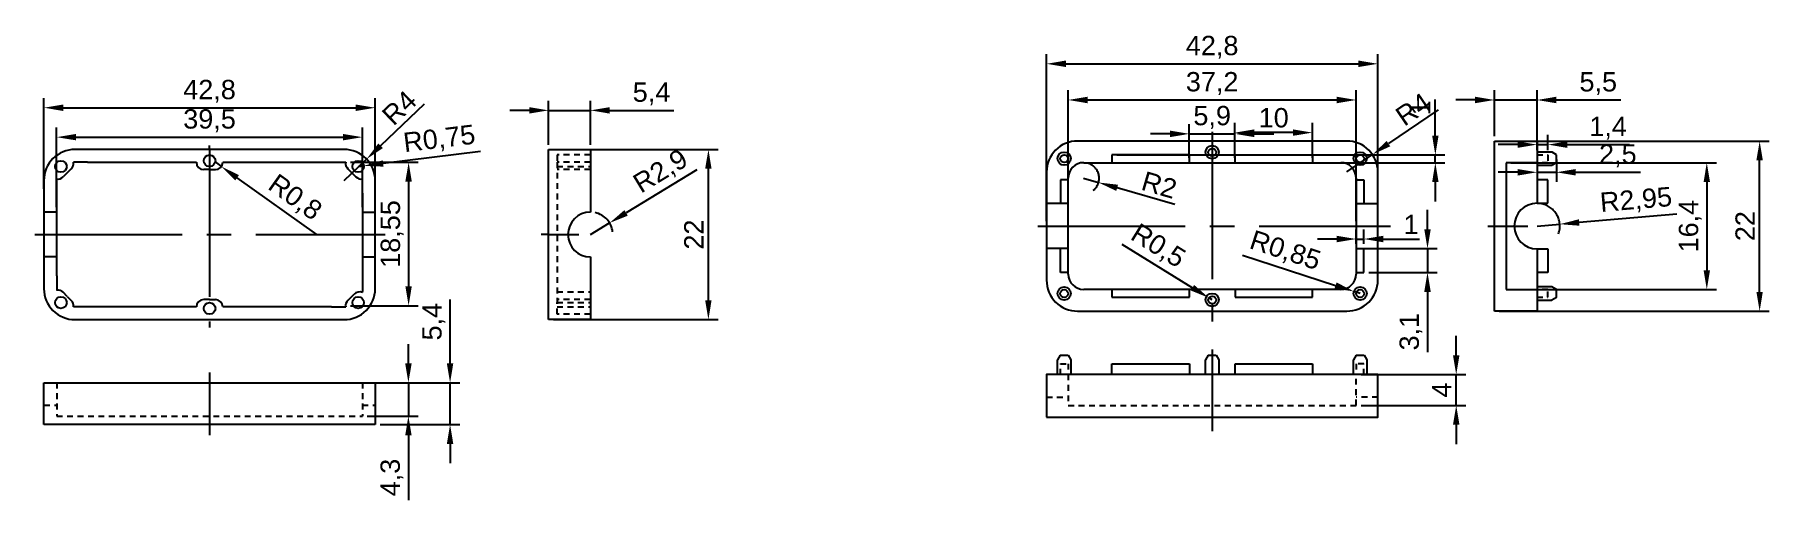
# Model space of a CAD drawing. Header units: millimetres. Extents: x 0 to 2312, y 0 to 1195.
# Drawn here: x 2087.9 to 2312, y 1134.4 to 1194.6 of the extents above; entities that cross this region are included whole.
import ezdxf

# ---------------------------------------------------------------- set-up
doc = ezdxf.new("R2010")
doc.units = ezdxf.units.MM
for name, pattern in [('CENTER2', [28.575, 19.05, -3.175, 3.175, -3.175]), ('CENTERX2', [101.6, 63.5, -12.7, 12.7, -12.7]), ('JIS_02_0.7', [1.35, 0.75, -0.6])]:
    doc.linetypes.add(name, pattern=pattern)
doc.layers.get('0').update_dxf_attribs({"linetype": 'CONTINUOUS'})
doc.layers.get('Defpoints').update_dxf_attribs({"linetype": 'CONTINUOUS'})
doc.styles.get("Standard").update_dxf_attribs({"font": 'ARIAL.TTF'})
doc.dimstyles.new('ISO-25', dxfattribs={"dimtxt": 2.5, "dimasz": 2.5, "dimexe": 1.25, "dimexo": 0.625, "dimtad": 1, "dimzin": 0, "dimdsep": 46, "dimtxsty": 'Standard', "dimcen": 2.5, "dimadec": 0, "dimazin": 0, "dimtfac": 1, "dimtdec": 4, "dimtofl": 0, "dimtmove": 0, "dimatfit": 3, "dimfxl": 0, "dimtolj": 1, "dimtzin": 0, "dimarcsym": 0})

msp = doc.modelspace()

# ---------------------------------------------------------------- texts
at = {"color": 0, "linetype": 'CENTERX2', "lineweight": -3, "insert": (2121.46, 1173.454), "char_height": 2.5, "attachment_point": 5, "rotation": 324.55643}
msp.add_mtext('{\\fArial|b0|i0|c134|p34;\\C0;R0,8}', dxfattribs=at)

# ---------------------------------------------------------------- blocks, each defined once
blk = doc.blocks.new('*D7')
at = {"color": 0, "linetype": 'CENTERX2', "lineweight": -2}
for p, q in [((2089.09, 1174.67), (2089.09, 1186.42)), ((2131.89, 1174.67), (2131.89, 1186.42)), ((2091.59, 1185.17), (2129.39, 1185.17))]:
    blk.add_line(p, q, dxfattribs=at)
at = {"color": 0, "linetype": 'CENTERX2', "lineweight": -3}
for points in [[(2091.59, 1185.58), (2091.59, 1184.75), (2089.09, 1185.17)], [(2129.39, 1185.58), (2129.39, 1184.75), (2131.89, 1185.17)]]:
    blk.add_solid(points, dxfattribs=at)
at = {"layer": 'Defpoints', "color": 0, "linetype": 'CENTERX2', "lineweight": -3}
for p in [(2131.89, 1185.17), (2089.09, 1174.04), (2131.89, 1174.04)]:
    blk.add_point(p, dxfattribs=at)
at = {"color": 0, "linetype": 'CENTERX2', "lineweight": -3, "insert": (2110.49, 1187.29), "char_height": 2.5, "attachment_point": 5}
blk.add_mtext('42,8', dxfattribs=at)
blk = doc.blocks.new('*D8')
at = {"color": 0, "linetype": 'CENTERX2', "lineweight": -2}
for p, q in [((2090.74, 1172.29), (2090.74, 1182.61)), ((2093.24, 1181.36), (2127.74, 1181.36)), ((2130.24, 1172.29), (2130.24, 1182.61))]:
    blk.add_line(p, q, dxfattribs=at)
at = {"color": 0, "linetype": 'CENTERX2', "lineweight": -3}
for points in [[(2093.24, 1181.78), (2093.24, 1180.95), (2090.74, 1181.36)], [(2127.74, 1181.78), (2127.74, 1180.95), (2130.24, 1181.36)]]:
    blk.add_solid(points, dxfattribs=at)
at = {"layer": 'Defpoints', "color": 0, "linetype": 'CENTERX2', "lineweight": -3}
for p in [(2130.24, 1181.36), (2090.74, 1171.67), (2130.24, 1171.67)]:
    blk.add_point(p, dxfattribs=at)
at = {"color": 0, "linetype": 'CENTERX2', "lineweight": -3, "insert": (2110.49, 1183.49), "char_height": 2.5, "attachment_point": 5}
blk.add_mtext('39,5', dxfattribs=at)
blk = doc.blocks.new('*D9')
at = {"color": 0, "linetype": 'CENTERX2', "lineweight": -2}
for p, q in [((2154.29, 1180.39), (2154.29, 1186.08)), ((2159.69, 1180.39), (2159.69, 1186.08)), ((2151.79, 1184.83), (2149.29, 1184.83)), ((2154.29, 1184.83), (2159.69, 1184.83)), ((2162.19, 1184.83), (2170.48, 1184.83))]:
    blk.add_line(p, q, dxfattribs=at)
at = {"color": 0, "linetype": 'CENTERX2', "lineweight": -3}
for points in [[(2151.79, 1185.24), (2151.79, 1184.41), (2154.29, 1184.83)], [(2162.19, 1185.24), (2162.19, 1184.41), (2159.69, 1184.83)]]:
    blk.add_solid(points, dxfattribs=at)
at = {"layer": 'Defpoints', "color": 0, "linetype": 'CENTERX2', "lineweight": -3}
for p in [(2159.69, 1184.83), (2154.29, 1179.77), (2159.69, 1179.77)]:
    blk.add_point(p, dxfattribs=at)
at = {"color": 0, "linetype": 'CENTERX2', "lineweight": -3, "insert": (2167.59, 1186.95), "char_height": 2.5, "attachment_point": 5}
blk.add_mtext('5,4', dxfattribs=at)
blk = doc.blocks.new('*D11')
at = {"color": 0, "linetype": 'CENTERX2', "lineweight": -2}
for p, q in [((2154.92, 1179.77), (2176.19, 1179.77)), ((2174.94, 1160.27), (2174.94, 1177.27)), ((2154.92, 1157.77), (2176.19, 1157.77))]:
    blk.add_line(p, q, dxfattribs=at)
at = {"color": 0, "linetype": 'CENTERX2', "lineweight": -3}
for points in [[(2174.52, 1177.27), (2175.35, 1177.27), (2174.94, 1179.77)], [(2174.52, 1160.27), (2175.35, 1160.27), (2174.94, 1157.77)]]:
    blk.add_solid(points, dxfattribs=at)
at = {"layer": 'Defpoints', "color": 0, "linetype": 'CENTERX2', "lineweight": -3}
for p in [(2154.29, 1179.77), (2174.94, 1179.77), (2154.29, 1157.77)]:
    blk.add_point(p, dxfattribs=at)
at = {"color": 0, "linetype": 'CENTERX2', "lineweight": -3, "insert": (2173.06, 1168.77), "char_height": 2.5, "attachment_point": 5, "rotation": 90}
blk.add_mtext('22', dxfattribs=at)
blk = doc.blocks.new('*D12')
at = {"color": 0, "linetype": 'CENTERX2', "lineweight": -2}
for p, q in [((2128.71, 1178.12), (2137.46, 1178.12)), ((2136.21, 1175.62), (2136.21, 1162.07)), ((2128.69, 1159.57), (2137.46, 1159.57))]:
    blk.add_line(p, q, dxfattribs=at)
at = {"color": 0, "linetype": 'CENTERX2', "lineweight": -3}
for points in [[(2135.79, 1175.62), (2136.62, 1175.62), (2136.21, 1178.12)], [(2135.79, 1162.07), (2136.62, 1162.07), (2136.21, 1159.57)]]:
    blk.add_solid(points, dxfattribs=at)
at = {"layer": 'Defpoints', "color": 0, "linetype": 'CENTERX2', "lineweight": -3}
for p in [(2128.09, 1178.12), (2128.07, 1159.57), (2136.21, 1159.57)]:
    blk.add_point(p, dxfattribs=at)
at = {"color": 0, "linetype": 'CENTERX2', "lineweight": -3, "insert": (2134.08, 1168.84), "char_height": 2.5, "attachment_point": 5, "rotation": 90}
blk.add_mtext('18,55', dxfattribs=at)
blk = doc.blocks.new('*D13')
at = {"color": 0, "linetype": 'CENTERX2', "lineweight": -2}
for p, q in [((2136.18, 1152.1), (2136.18, 1154.6)), ((2130.87, 1149.6), (2137.43, 1149.6)), ((2136.18, 1149.6), (2136.18, 1145.3)), ((2130.87, 1145.3), (2137.43, 1145.3)), ((2136.18, 1142.8), (2136.18, 1134.4))]:
    blk.add_line(p, q, dxfattribs=at)
at = {"color": 0, "linetype": 'CENTERX2', "lineweight": -3}
for points in [[(2135.77, 1152.1), (2136.6, 1152.1), (2136.18, 1149.6)], [(2135.77, 1142.8), (2136.6, 1142.8), (2136.18, 1145.3)]]:
    blk.add_solid(points, dxfattribs=at)
at = {"layer": 'Defpoints', "color": 0, "linetype": 'CENTERX2', "lineweight": -3}
for p in [(2130.24, 1149.6), (2130.24, 1145.3), (2136.18, 1145.3)]:
    blk.add_point(p, dxfattribs=at)
at = {"color": 0, "linetype": 'CENTERX2', "lineweight": -3, "insert": (2134.06, 1137.35), "char_height": 2.5, "attachment_point": 5, "rotation": 90}
blk.add_mtext('4,3', dxfattribs=at)
blk = doc.blocks.new('*D14')
at = {"color": 0, "linetype": 'CENTERX2', "lineweight": -2}
for p, q in [((2141.57, 1152.1), (2141.57, 1160.39)), ((2132.52, 1149.6), (2142.82, 1149.6)), ((2141.57, 1144.2), (2141.57, 1149.6)), ((2132.52, 1144.2), (2142.82, 1144.2)), ((2141.57, 1141.7), (2141.57, 1139.2))]:
    blk.add_line(p, q, dxfattribs=at)
at = {"color": 0, "linetype": 'CENTERX2', "lineweight": -3}
for points in [[(2141.15, 1152.1), (2141.98, 1152.1), (2141.57, 1149.6)], [(2141.15, 1141.7), (2141.98, 1141.7), (2141.57, 1144.2)]]:
    blk.add_solid(points, dxfattribs=at)
at = {"layer": 'Defpoints', "color": 0, "linetype": 'CENTERX2', "lineweight": -3}
for p in [(2131.89, 1149.6), (2141.57, 1149.6), (2131.89, 1144.2)]:
    blk.add_point(p, dxfattribs=at)
at = {"color": 0, "linetype": 'CENTERX2', "lineweight": -3, "insert": (2139.45, 1157.5), "char_height": 2.5, "attachment_point": 5, "rotation": 90}
blk.add_mtext('5,4', dxfattribs=at)
blk = doc.blocks.new('*D17')
at = {"color": 0, "linetype": 'CENTERX2', "lineweight": -2}
for p, q in [((2218.62, 1170.49), (2218.62, 1192.1)), ((2221.12, 1190.85), (2258.92, 1190.85)), ((2261.42, 1170.49), (2261.42, 1192.1))]:
    blk.add_line(p, q, dxfattribs=at)
at = {"color": 0, "linetype": 'CENTERX2', "lineweight": -3}
for points in [[(2221.12, 1191.27), (2221.12, 1190.43), (2218.62, 1190.85)], [(2258.92, 1191.27), (2258.92, 1190.43), (2261.42, 1190.85)]]:
    blk.add_solid(points, dxfattribs=at)
at = {"layer": 'Defpoints', "color": 0, "linetype": 'CENTERX2', "lineweight": -3}
for p in [(2261.42, 1190.85), (2218.62, 1169.86), (2261.42, 1169.86)]:
    blk.add_point(p, dxfattribs=at)
at = {"color": 0, "linetype": 'CENTERX2', "lineweight": -3, "insert": (2240.02, 1192.98), "char_height": 2.5, "attachment_point": 5}
blk.add_mtext('42,8', dxfattribs=at)
blk = doc.blocks.new('*D18')
at = {"color": 0, "linetype": 'CENTERX2', "lineweight": -2}
for p, q in [((2221.42, 1170.49), (2221.42, 1187.42)), ((2223.92, 1186.17), (2256.12, 1186.17)), ((2258.62, 1170.49), (2258.62, 1187.42))]:
    blk.add_line(p, q, dxfattribs=at)
at = {"color": 0, "linetype": 'CENTERX2', "lineweight": -3}
for points in [[(2223.92, 1186.59), (2223.92, 1185.75), (2221.42, 1186.17)], [(2256.12, 1186.59), (2256.12, 1185.75), (2258.62, 1186.17)]]:
    blk.add_solid(points, dxfattribs=at)
at = {"layer": 'Defpoints', "color": 0, "linetype": 'CENTERX2', "lineweight": -3}
for p in [(2258.62, 1186.17), (2221.42, 1169.86), (2258.62, 1169.86)]:
    blk.add_point(p, dxfattribs=at)
at = {"color": 0, "linetype": 'CENTERX2', "lineweight": -3, "insert": (2240.02, 1188.3), "char_height": 2.5, "attachment_point": 5}
blk.add_mtext('37,2', dxfattribs=at)
blk = doc.blocks.new('*D19')
at = {"color": 0, "linetype": 'CENTERX2', "lineweight": -2}
for p, q in [((2268.85, 1181.56), (2268.85, 1186.23)), ((2227.7, 1179.06), (2270.1, 1179.06)), ((2268.85, 1178.06), (2268.85, 1179.06)), ((2227.7, 1178.06), (2270.1, 1178.06)), ((2268.85, 1175.56), (2268.85, 1173.06))]:
    blk.add_line(p, q, dxfattribs=at)
at = {"color": 0, "linetype": 'CENTERX2', "lineweight": -3}
for points in [[(2268.44, 1181.56), (2269.27, 1181.56), (2268.85, 1179.06)], [(2268.44, 1175.56), (2269.27, 1175.56), (2268.85, 1178.06)]]:
    blk.add_solid(points, dxfattribs=at)
at = {"layer": 'Defpoints', "color": 0, "linetype": 'CENTERX2', "lineweight": -3}
for p in [(2227.07, 1179.06), (2268.85, 1179.06), (2227.07, 1178.06)]:
    blk.add_point(p, dxfattribs=at)
at = {"color": 0, "linetype": 'CENTERX2', "lineweight": -3, "insert": (2266.97, 1185.15), "char_height": 2.5, "attachment_point": 5, "rotation": 90}
blk.add_mtext('1', dxfattribs=at)
blk = doc.blocks.new('*D20')
at = {"color": 0, "linetype": 'CENTERX2', "lineweight": -2}
for p, q in [((2242.97, 1178.69), (2242.97, 1183.2)), ((2250.47, 1181.95), (2245.47, 1181.95)), ((2252.97, 1178.69), (2252.97, 1183.2))]:
    blk.add_line(p, q, dxfattribs=at)
at = {"color": 0, "linetype": 'CENTERX2', "lineweight": -3}
for points in [[(2245.47, 1182.37), (2245.47, 1181.54), (2242.97, 1181.95)], [(2250.47, 1182.37), (2250.47, 1181.54), (2252.97, 1181.95)]]:
    blk.add_solid(points, dxfattribs=at)
at = {"layer": 'Defpoints', "color": 0, "linetype": 'CENTERX2', "lineweight": -3}
for p in [(2242.97, 1181.95), (2242.97, 1178.06), (2252.97, 1178.06)]:
    blk.add_point(p, dxfattribs=at)
at = {"color": 0, "linetype": 'CENTERX2', "lineweight": -3, "insert": (2247.97, 1183.86), "char_height": 2.5, "attachment_point": 5}
blk.add_mtext('10', dxfattribs=at)
blk = doc.blocks.new('*D21')
at = {"color": 0, "linetype": 'CENTERX2', "lineweight": -2}
for p, q in [((2234.57, 1181.79), (2232.07, 1181.79)), ((2237.07, 1178.69), (2237.07, 1183.04)), ((2237.07, 1181.79), (2242.97, 1181.79)), ((2242.97, 1178.69), (2242.97, 1183.04)), ((2245.47, 1181.79), (2247.97, 1181.79))]:
    blk.add_line(p, q, dxfattribs=at)
at = {"color": 0, "linetype": 'CENTERX2', "lineweight": -3}
for points in [[(2234.57, 1182.21), (2234.57, 1181.37), (2237.07, 1181.79)], [(2245.47, 1182.21), (2245.47, 1181.37), (2242.97, 1181.79)]]:
    blk.add_solid(points, dxfattribs=at)
at = {"layer": 'Defpoints', "color": 0, "linetype": 'CENTERX2', "lineweight": -3}
for p in [(2242.97, 1181.79), (2237.07, 1178.06), (2242.97, 1178.06)]:
    blk.add_point(p, dxfattribs=at)
at = {"color": 0, "linetype": 'CENTERX2', "lineweight": -3, "insert": (2240.02, 1183.92), "char_height": 2.5, "attachment_point": 5}
blk.add_mtext('5,9', dxfattribs=at)
blk = doc.blocks.new('*D22')
at = {"color": 0, "linetype": 'CENTERX2', "lineweight": -2}
for p, q in [((2256.12, 1168.19), (2253.62, 1168.19)), ((2258.62, 1167.59), (2258.62, 1169.44)), ((2258.62, 1168.19), (2259.62, 1168.19)), ((2259.62, 1167.59), (2259.62, 1169.44)), ((2262.12, 1168.19), (2266.79, 1168.19))]:
    blk.add_line(p, q, dxfattribs=at)
at = {"color": 0, "linetype": 'CENTERX2', "lineweight": -3}
for points in [[(2256.12, 1168.61), (2256.12, 1167.77), (2258.62, 1168.19)], [(2262.12, 1168.61), (2262.12, 1167.77), (2259.62, 1168.19)]]:
    blk.add_solid(points, dxfattribs=at)
at = {"layer": 'Defpoints', "color": 0, "linetype": 'CENTERX2', "lineweight": -3}
for p in [(2259.62, 1168.19), (2258.62, 1166.96), (2259.62, 1166.96)]:
    blk.add_point(p, dxfattribs=at)
at = {"color": 0, "linetype": 'CENTERX2', "lineweight": -3, "insert": (2265.71, 1170.07), "char_height": 2.5, "attachment_point": 5}
blk.add_mtext('1', dxfattribs=at)
blk = doc.blocks.new('*D23')
at = {"color": 0, "linetype": 'CENTERX2', "lineweight": -2}
for p, q in [((2267.84, 1169.46), (2267.84, 1171.96)), ((2260.25, 1166.96), (2269.09, 1166.96)), ((2267.84, 1166.96), (2267.84, 1163.86)), ((2260.25, 1163.86), (2269.09, 1163.86)), ((2267.84, 1161.36), (2267.84, 1153.55))]:
    blk.add_line(p, q, dxfattribs=at)
at = {"color": 0, "linetype": 'CENTERX2', "lineweight": -3}
for points in [[(2267.42, 1169.46), (2268.26, 1169.46), (2267.84, 1166.96)], [(2267.42, 1161.36), (2268.26, 1161.36), (2267.84, 1163.86)]]:
    blk.add_solid(points, dxfattribs=at)
at = {"layer": 'Defpoints', "color": 0, "linetype": 'CENTERX2', "lineweight": -3}
for p in [(2259.62, 1166.96), (2259.62, 1163.86), (2267.84, 1163.86)]:
    blk.add_point(p, dxfattribs=at)
at = {"color": 0, "linetype": 'CENTERX2', "lineweight": -3, "insert": (2265.71, 1156.21), "char_height": 2.5, "attachment_point": 5, "rotation": 90}
blk.add_mtext('3,1', dxfattribs=at)
blk = doc.blocks.new('*D29')
at = {"color": 0, "linetype": 'CENTERX2', "lineweight": -2}
for p, q in [((2273.99, 1186.17), (2271.49, 1186.17)), ((2276.49, 1181.49), (2276.49, 1187.42)), ((2276.49, 1186.17), (2281.99, 1186.17)), ((2281.99, 1181.49), (2281.99, 1187.42)), ((2284.49, 1186.17), (2292.81, 1186.17))]:
    blk.add_line(p, q, dxfattribs=at)
at = {"color": 0, "linetype": 'CENTERX2', "lineweight": -3}
for points in [[(2273.99, 1186.59), (2273.99, 1185.75), (2276.49, 1186.17)], [(2284.49, 1186.59), (2284.49, 1185.75), (2281.99, 1186.17)]]:
    blk.add_solid(points, dxfattribs=at)
at = {"layer": 'Defpoints', "color": 0, "linetype": 'CENTERX2', "lineweight": -3}
for p in [(2281.99, 1186.17), (2276.49, 1180.86), (2281.99, 1180.86)]:
    blk.add_point(p, dxfattribs=at)
at = {"color": 0, "linetype": 'CENTERX2', "lineweight": -3, "insert": (2289.9, 1188.29), "char_height": 2.5, "attachment_point": 5}
blk.add_mtext('5,5', dxfattribs=at)
blk = doc.blocks.new('*D30')
at = {"color": 0, "linetype": 'CENTERX2', "lineweight": -2}
for p, q in [((2281.99, 1179.69), (2281.99, 1181.65)), ((2283.39, 1179.69), (2283.39, 1181.65)), ((2279.49, 1180.4), (2276.99, 1180.4)), ((2281.99, 1180.4), (2283.39, 1180.4)), ((2285.89, 1180.4), (2293.95, 1180.4))]:
    blk.add_line(p, q, dxfattribs=at)
at = {"color": 0, "linetype": 'CENTERX2', "lineweight": -3}
for points in [[(2279.49, 1180.81), (2279.49, 1179.98), (2281.99, 1180.4)], [(2285.89, 1180.81), (2285.89, 1179.98), (2283.39, 1180.4)]]:
    blk.add_solid(points, dxfattribs=at)
at = {"layer": 'Defpoints', "color": 0, "linetype": 'CENTERX2', "lineweight": -3}
for p in [(2281.99, 1179.06), (2283.39, 1180.4), (2283.39, 1179.06)]:
    blk.add_point(p, dxfattribs=at)
at = {"color": 0, "linetype": 'CENTERX2', "lineweight": -3, "insert": (2291.17, 1182.53), "char_height": 2.5, "attachment_point": 5}
blk.add_mtext('1,4', dxfattribs=at)
blk = doc.blocks.new('*D31')
at = {"color": 0, "linetype": 'CENTERX2', "lineweight": -2}
for p, q in [((2281.99, 1178.81), (2281.99, 1175.57)), ((2279.49, 1176.82), (2276.99, 1176.82)), ((2281.99, 1176.82), (2284.49, 1176.82)), ((2284.49, 1178.46), (2284.49, 1175.57)), ((2286.99, 1176.82), (2295.36, 1176.82))]:
    blk.add_line(p, q, dxfattribs=at)
at = {"color": 0, "linetype": 'CENTERX2', "lineweight": -3}
for points in [[(2279.49, 1177.24), (2279.49, 1176.4), (2281.99, 1176.82)], [(2286.99, 1177.24), (2286.99, 1176.4), (2284.49, 1176.82)]]:
    blk.add_solid(points, dxfattribs=at)
at = {"layer": 'Defpoints', "color": 0, "linetype": 'CENTERX2', "lineweight": -3}
for p in [(2281.99, 1179.44), (2284.49, 1179.09), (2284.49, 1176.82)]:
    blk.add_point(p, dxfattribs=at)
at = {"color": 0, "linetype": 'CENTERX2', "lineweight": -3, "insert": (2292.43, 1178.95), "char_height": 2.5, "attachment_point": 5}
blk.add_mtext('2,5', dxfattribs=at)
blk = doc.blocks.new('*D32')
at = {"color": 0, "linetype": 'CENTERX2', "lineweight": -2}
for p, q in [((2278.62, 1178.06), (2305.17, 1178.06)), ((2303.92, 1175.56), (2303.92, 1164.16)), ((2278.62, 1161.66), (2305.17, 1161.66))]:
    blk.add_line(p, q, dxfattribs=at)
at = {"color": 0, "linetype": 'CENTERX2', "lineweight": -3}
for points in [[(2303.51, 1175.56), (2304.34, 1175.56), (2303.92, 1178.06)], [(2303.51, 1164.16), (2304.34, 1164.16), (2303.92, 1161.66)]]:
    blk.add_solid(points, dxfattribs=at)
at = {"layer": 'Defpoints', "color": 0, "linetype": 'CENTERX2', "lineweight": -3}
for p in [(2277.99, 1178.06), (2277.99, 1161.66), (2303.92, 1161.66)]:
    blk.add_point(p, dxfattribs=at)
at = {"color": 0, "linetype": 'CENTERX2', "lineweight": -3, "insert": (2301.79, 1169.86), "char_height": 2.5, "attachment_point": 5, "rotation": 90}
blk.add_mtext('16,4', dxfattribs=at)
blk = doc.blocks.new('*D33')
at = {"color": 0, "linetype": 'CENTERX2', "lineweight": -2}
for p, q in [((2277.12, 1180.86), (2312, 1180.86)), ((2310.75, 1161.36), (2310.75, 1178.36)), ((2277.12, 1158.86), (2312, 1158.86))]:
    blk.add_line(p, q, dxfattribs=at)
at = {"color": 0, "linetype": 'CENTERX2', "lineweight": -3}
for points in [[(2310.33, 1178.36), (2311.16, 1178.36), (2310.75, 1180.86)], [(2310.33, 1161.36), (2311.16, 1161.36), (2310.75, 1158.86)]]:
    blk.add_solid(points, dxfattribs=at)
at = {"layer": 'Defpoints', "color": 0, "linetype": 'CENTERX2', "lineweight": -3}
for p in [(2276.49, 1180.86), (2310.75, 1180.86), (2276.49, 1158.86)]:
    blk.add_point(p, dxfattribs=at)
at = {"color": 0, "linetype": 'CENTERX2', "lineweight": -3, "insert": (2308.87, 1169.86), "char_height": 2.5, "attachment_point": 5, "rotation": 90}
blk.add_mtext('22', dxfattribs=at)
blk = doc.blocks.new('*D34')
at = {"color": 0, "linetype": 'CENTERX2', "lineweight": -2}
for p, q in [((2271.55, 1153.17), (2271.55, 1155.67)), ((2259.25, 1150.67), (2272.8, 1150.67)), ((2271.55, 1146.67), (2271.55, 1150.67)), ((2259.25, 1146.67), (2272.8, 1146.67)), ((2271.55, 1144.17), (2271.55, 1141.67))]:
    blk.add_line(p, q, dxfattribs=at)
at = {"color": 0, "linetype": 'CENTERX2', "lineweight": -3}
for points in [[(2271.13, 1153.17), (2271.97, 1153.17), (2271.55, 1150.67)], [(2271.13, 1144.17), (2271.97, 1144.17), (2271.55, 1146.67)]]:
    blk.add_solid(points, dxfattribs=at)
at = {"layer": 'Defpoints', "color": 0, "linetype": 'CENTERX2', "lineweight": -3}
for p in [(2258.62, 1150.67), (2271.55, 1150.67), (2258.62, 1146.67)]:
    blk.add_point(p, dxfattribs=at)
at = {"color": 0, "linetype": 'CENTERX2', "lineweight": -3, "insert": (2269.67, 1148.67), "char_height": 2.5, "attachment_point": 5, "rotation": 90}
blk.add_mtext('4', dxfattribs=at)
blk = doc.blocks.new('*D3')
at = {"color": 0, "linetype": 'CENTERX2', "lineweight": -2}
for p, q in [((2138.21, 1185.62), (2132.59, 1180.25)), ((2127.89, 1175.77), (2130.78, 1178.53))]:
    blk.add_line(p, q, dxfattribs=at)
at = {"color": 0, "linetype": 'CENTERX2', "lineweight": -3}
blk.add_solid([(2132.3, 1180.56), (2132.88, 1179.95), (2130.78, 1178.53)], dxfattribs=at)
at = {"layer": 'Defpoints', "color": 0, "linetype": 'CENTERX2', "lineweight": -3}
for p in [(2130.78, 1178.53), (2127.89, 1175.77)]:
    blk.add_point(p, dxfattribs=at)
at = {"color": 0, "linetype": 'CENTERX2', "lineweight": -3, "insert": (2135.01, 1185.16), "char_height": 2.5, "attachment_point": 5, "rotation": 43.6818}
blk.add_mtext('R4', dxfattribs=at)
blk = doc.blocks.new('*D4')
at = {"color": 0, "linetype": 'CENTERX2', "lineweight": -2}
for p, q in [((2145.48, 1179.49), (2132.92, 1177.96)), ((2129.7, 1177.57), (2130.44, 1177.66))]:
    blk.add_line(p, q, dxfattribs=at)
at = {"color": 0, "linetype": 'CENTERX2', "lineweight": -3}
blk.add_solid([(2132.87, 1178.37), (2132.97, 1177.55), (2130.44, 1177.66)], dxfattribs=at)
at = {"layer": 'Defpoints', "color": 0, "linetype": 'CENTERX2', "lineweight": -3}
for p in [(2129.7, 1177.57), (2130.44, 1177.66)]:
    blk.add_point(p, dxfattribs=at)
at = {"color": 0, "linetype": 'CENTERX2', "lineweight": -3, "insert": (2140.19, 1180.99), "char_height": 2.5, "attachment_point": 5, "rotation": 6.9354}
blk.add_mtext('R0,75', dxfattribs=at)
blk = doc.blocks.new('*D5')
at = {"color": 0, "linetype": 'CENTERX2', "lineweight": -2}
for p, q in [((2173.45, 1177.13), (2164.31, 1171.57)), ((2159.69, 1168.77), (2162.17, 1170.27))]:
    blk.add_line(p, q, dxfattribs=at)
blk.add_arc((2159.69, 1168.77), 2.9, 6.6004, 77.6518, dxfattribs=at)
at = {"color": 0, "linetype": 'CENTERX2', "lineweight": -3}
blk.add_solid([(2164.09, 1171.93), (2164.52, 1171.21), (2162.17, 1170.27)], dxfattribs=at)
at = {"layer": 'Defpoints', "color": 0, "linetype": 'CENTERX2', "lineweight": -3}
for p in [(2162.17, 1170.27), (2159.69, 1168.77)]:
    blk.add_point(p, dxfattribs=at)
at = {"color": 0, "linetype": 'CENTERX2', "lineweight": -3, "insert": (2168.84, 1176.82), "char_height": 2.5, "attachment_point": 5, "rotation": 31.2969}
blk.add_mtext('R2,9', dxfattribs=at)
blk = doc.blocks.new('*D24')
at = {"color": 0, "linetype": 'CENTERX2', "lineweight": -2}
for p, q in [((2281.99, 1169.86), (2284.93, 1170.11)), ((2300.03, 1171.4), (2287.42, 1170.33))]:
    blk.add_line(p, q, dxfattribs=at)
blk.add_arc((2281.99, 1169.86), 2.95, 340.5887, 77.8611, dxfattribs=at)
at = {"color": 0, "linetype": 'CENTERX2', "lineweight": -3}
blk.add_solid([(2287.39, 1170.74), (2287.46, 1169.91), (2284.93, 1170.11)], dxfattribs=at)
at = {"layer": 'Defpoints', "color": 0, "linetype": 'CENTERX2', "lineweight": -3}
for p in [(2281.99, 1169.86), (2284.93, 1170.11)]:
    blk.add_point(p, dxfattribs=at)
at = {"color": 0, "linetype": 'CENTERX2', "lineweight": -3, "insert": (2294.79, 1173.09), "char_height": 2.5, "attachment_point": 5, "rotation": 4.8666}
blk.add_mtext('R2,95', dxfattribs=at)
blk = doc.blocks.new('*D25')
at = {"color": 0, "linetype": 'CENTERX2', "lineweight": -2}
for p, q in [((2269.21, 1184.91), (2262.79, 1180.53)), ((2257.42, 1176.86), (2260.73, 1179.12))]:
    blk.add_line(p, q, dxfattribs=at)
at = {"color": 0, "linetype": 'CENTERX2', "lineweight": -3}
blk.add_solid([(2262.56, 1180.87), (2263.03, 1180.18), (2260.73, 1179.12)], dxfattribs=at)
at = {"layer": 'Defpoints', "color": 0, "linetype": 'CENTERX2', "lineweight": -3}
for p in [(2260.73, 1179.12), (2257.42, 1176.86)]:
    blk.add_point(p, dxfattribs=at)
at = {"color": 0, "linetype": 'CENTERX2', "lineweight": -3, "insert": (2265.98, 1184.97), "char_height": 2.5, "attachment_point": 5, "rotation": 34.3142}
blk.add_mtext('R4', dxfattribs=at)
blk = doc.blocks.new('*D26')
at = {"color": 0, "linetype": 'CENTERX2', "lineweight": -2}
for p, q in [((2243.93, 1166.11), (2255.96, 1162.18)), ((2259.15, 1161.14), (2258.34, 1161.41))]:
    blk.add_line(p, q, dxfattribs=at)
at = {"color": 0, "linetype": 'CENTERX2', "lineweight": -3}
blk.add_solid([(2256.09, 1162.58), (2255.83, 1161.79), (2258.34, 1161.41)], dxfattribs=at)
at = {"layer": 'Defpoints', "color": 0, "linetype": 'CENTERX2', "lineweight": -3}
for p in [(2258.34, 1161.41), (2259.15, 1161.14)]:
    blk.add_point(p, dxfattribs=at)
at = {"color": 0, "linetype": 'CENTERX2', "lineweight": -3, "insert": (2249.42, 1166.56), "char_height": 2.5, "attachment_point": 5, "rotation": 341.906}
blk.add_mtext('R0,85', dxfattribs=at)
blk = doc.blocks.new('*D28')
at = {"color": 0, "linetype": 'CENTERX2', "lineweight": -2}
for p, q in [((2228.36, 1167.53), (2237.47, 1161.89)), ((2240.02, 1160.31), (2239.6, 1160.58))]:
    blk.add_line(p, q, dxfattribs=at)
at = {"color": 0, "linetype": 'CENTERX2', "lineweight": -3}
blk.add_solid([(2237.69, 1162.25), (2237.25, 1161.54), (2239.6, 1160.58)], dxfattribs=at)
at = {"layer": 'Defpoints', "color": 0, "linetype": 'CENTERX2', "lineweight": -3}
for p in [(2239.6, 1160.58), (2240.02, 1160.31)]:
    blk.add_point(p, dxfattribs=at)
at = {"color": 0, "linetype": 'CENTERX2', "lineweight": -3, "insert": (2232.97, 1167.18), "char_height": 2.5, "attachment_point": 5, "rotation": 328.2528}
blk.add_mtext('R0,5', dxfattribs=at)
blk = doc.blocks.new('*D35')
at = {"color": 0, "linetype": 'CENTERX2', "lineweight": -2}
for p, q in [((2223.42, 1176.06), (2225.34, 1175.5)), ((2235.19, 1172.64), (2227.74, 1174.81))]:
    blk.add_line(p, q, dxfattribs=at)
blk.add_arc((2223.42, 1176.06), 2, 307.951, 72.0951, dxfattribs=at)
at = {"color": 0, "linetype": 'CENTERX2', "lineweight": -3}
blk.add_solid([(2227.86, 1175.21), (2227.63, 1174.41), (2225.34, 1175.5)], dxfattribs=at)
at = {"layer": 'Defpoints', "color": 0, "linetype": 'CENTERX2', "lineweight": -3}
for p in [(2223.42, 1176.06), (2225.34, 1175.5)]:
    blk.add_point(p, dxfattribs=at)
at = {"color": 0, "linetype": 'CENTERX2', "lineweight": -3, "insert": (2233.19, 1175.18), "char_height": 2.5, "attachment_point": 5, "rotation": 343.7609}
blk.add_mtext('R2', dxfattribs=at)

# ---------------------------------------------------------------- dimensions: what is measured, and where the dimension line sits
at = {"color": 3, "linetype": 'CENTERX2', "lineweight": -3}
for base, p1, p2, picture, middle in [((2261.424, 1190.85), (2218.624, 1169.864), (2261.424, 1169.864), '*D17', (2240.024, 1192.977)), ((2127.89191551, 1175.765735699), (0, 0), (0, 0), '*D3', (2135.011636257, 1185.157847296)), ((2131.892, 1185.167), (2089.092, 1174.045), (2131.892, 1174.045), '*D7', (2110.492, 1187.295)), ((2159.691, 1184.828), (2154.291, 1179.766), (2159.691, 1179.766), '*D9', (2167.587, 1186.95)), ((2258.624, 1186.171), (2221.424, 1169.864), (2258.624, 1169.864), '*D18', (2240.024, 1188.299)), ((2281.994, 1186.17), (2276.494, 1180.864), (2281.994, 1180.864), '*D29', (2289.904, 1188.292)), ((2257.423969317, 1176.863731258), (0, 0), (0, 0), '*D25', (2265.977482512, 1184.971727051)), ((2268.85316276, 1179.063731258), (2227.073969317, 1178.063731258), (2227.073969317, 1179.063731258), '*D19', (2266.973046798, 1185.14916782)), ((2242.974, 1181.79), (2237.074, 1178.064), (2242.974, 1178.064), '*D21', (2240.024, 1183.917)), ((2242.974, 1181.954), (2252.974, 1178.064), (2242.974, 1178.064), '*D20', (2247.974, 1183.855)), ((2130.242, 1181.363), (2090.742, 1171.666), (2130.242, 1171.666), '*D8', (2110.492, 1183.491)), ((2283.394, 1180.398), (2281.994, 1179.064), (2283.394, 1179.064), '*D30', (2291.172, 1182.525)), ((2129.695037802, 1177.568857991), (0, 0), (0, 0), '*D4', (2140.186518391, 1180.988121482)), ((2159.691399547, 1168.765735699), (0, 0), (0, 0), '*D5', (2168.839772587, 1176.817022901)), ((2174.938230098, 1179.765735699), (2154.291399547, 1157.765735699), (2154.291399547, 1179.765735699), '*D11', (2173.058114136, 1168.765735699)), ((2310.748142579, 1180.863731258), (2276.493622617, 1158.863731258), (2276.493622617, 1180.863731258), '*D33', (2308.868026618, 1169.863731258)), ((2284.494, 1176.82), (2281.994, 1179.435), (2284.494, 1179.085), '*D31', (2292.425, 1178.947)), ((2223.423969317, 1176.063731258), (0, 0), (0, 0), '*D35', (2233.193512535, 1175.176431216)), ((2136.207, 1159.57), (2128.087, 1178.116), (2128.069, 1159.57), '*D12', (2134.08, 1168.843)), ((2303.922373065, 1161.663731258), (2277.993622617, 1178.063731258), (2277.993622617, 1161.663731258), '*D32', (2301.794985616, 1169.863731258)), ((2281.993622617, 1169.863731258), (0, 0), (0, 0), '*D24', (2294.793772439, 1173.088649469)), ((2240.023969317, 1160.313731258), (0, 0), (0, 0), '*D28', (2232.97426567, 1167.177447996)), ((2259.624, 1168.191), (2258.624, 1166.964), (2259.624, 1166.964), '*D22', (2265.709, 1170.071)), ((2267.84036225, 1163.863731258), (2259.623969317, 1166.963731258), (2259.623969317, 1163.863731258), '*D23', (2265.712974801, 1156.205136442)), ((2259.145289661, 1161.142410914), (0, 0), (0, 0), '*D26', (2249.418807205, 1166.558459771)), ((2141.567271952, 1149.600710605), (2131.89191551, 1144.200710605), (2131.89191551, 1149.600710605), '*D14', (2139.445000465, 1157.496344984)), ((2136.183139773, 1145.300710605), (2130.24191551, 1149.600710605), (2130.24191551, 1145.300710605), '*D13', (2134.055752325, 1137.349653306)), ((2271.548491942, 1150.668818199), (2258.623969317, 1146.668818199), (2258.623969317, 1150.668818199), '*D34', (2269.673491942, 1148.668818199))]:
    dim = msp.add_linear_dim(base=base, p1=p1, p2=p2, dimstyle='ISO-25', dxfattribs=at)
    dim.commit()
    dim.dimension.update_dxf_attribs({"geometry": picture, "text_midpoint": middle, "dimtype": 160})

# ---------------------------------------------------------------- linework, layer by layer
at = {"color": 1, "linetype": 'CENTER2', "lineweight": -3}
for p, q in [((2240.024, 1182.051), (2240.024, 1157.543)), ((2110.492, 1179.766), (2110.492, 1180.272)), ((2110.492, 1179.766), (2110.492, 1156.738)), ((2217.498, 1169.864), (2263.043, 1169.864)), ((2087.903, 1168.766), (2131.892, 1168.766)), ((2131.892, 1168.766), (2133.199, 1168.766)), ((2154.291, 1168.766), (2153.319, 1168.766)), ((2154.291, 1168.766), (2158.207, 1168.766)), ((2110.492, 1150.939), (2110.492, 1142.815))]:
    msp.add_line(p, q, dxfattribs=at)
at = {"color": 0, "lineweight": -3}
for p, q in [((2154.291, 1179.766), (2159.691, 1179.766)), ((2154.291, 1157.766), (2154.291, 1179.766)), ((2159.691, 1179.766), (2159.691, 1171.666)), ((2159.691, 1165.866), (2159.691, 1157.766)), ((2159.691, 1157.766), (2154.291, 1157.766)), ((2089.092, 1149.601), (2131.892, 1149.601)), ((2089.092, 1144.201), (2089.092, 1149.601)), ((2131.892, 1149.601), (2131.892, 1144.201)), ((2131.892, 1144.201), (2089.092, 1144.201))]:
    msp.add_line(p, q, dxfattribs=at)
at = {"color": 0, "linetype": 'JIS_02_0.7', "lineweight": -3}
for p, q in [((2159.691, 1179.066), (2155.391, 1179.066)), ((2155.391, 1179.066), (2155.391, 1177.566)), ((2159.691, 1178.116), (2155.391, 1178.116)), ((2155.391, 1178.116), (2155.391, 1159.416)), ((2155.391, 1177.566), (2159.691, 1177.566)), ((2159.691, 1177.166), (2155.391, 1177.166)), ((2155.391, 1161.341), (2159.691, 1161.341)), ((2159.691, 1160.366), (2155.391, 1160.366)), ((2155.391, 1158.466), (2155.391, 1159.966)), ((2155.391, 1159.966), (2159.691, 1159.966)), ((2155.391, 1159.416), (2159.691, 1159.416)), ((2159.691, 1158.466), (2155.391, 1158.466)), ((2090.742, 1149.601), (2090.742, 1145.301)), ((2130.242, 1149.601), (2130.242, 1145.301)), ((2089.092, 1146.701), (2090.742, 1146.701)), ((2130.242, 1146.701), (2131.892, 1146.701))]:
    msp.add_line(p, q, dxfattribs=at)
at = {"linetype": 'ByBlock', "lineweight": -3}
for p, q in [((2237.074, 1179.064), (2227.074, 1179.064)), ((2227.074, 1179.064), (2227.074, 1178.064)), ((2237.074, 1178.064), (2237.074, 1179.064)), ((2242.974, 1178.064), (2242.974, 1179.064)), ((2242.974, 1179.064), (2252.974, 1179.064)), ((2252.974, 1179.064), (2252.974, 1178.064)), ((2223.424, 1178.064), (2240.024, 1178.064)), ((2240.024, 1178.064), (2256.624, 1178.064)), ((2221.424, 1175.864), (2220.424, 1175.864)), ((2220.424, 1175.864), (2220.424, 1172.764)), ((2221.424, 1163.664), (2221.424, 1176.064)), ((2258.624, 1176.064), (2258.624, 1163.664)), ((2258.624, 1175.864), (2259.624, 1175.864)), ((2259.624, 1175.864), (2259.624, 1172.764)), ((2221.424, 1172.764), (2218.624, 1172.764)), ((2258.624, 1172.764), (2261.424, 1172.764)), ((2221.424, 1166.964), (2218.624, 1166.964)), ((2220.424, 1163.864), (2220.424, 1166.964)), ((2258.624, 1166.964), (2261.424, 1166.964)), ((2259.624, 1163.864), (2259.624, 1166.964)), ((2221.424, 1163.864), (2220.424, 1163.864)), ((2258.624, 1163.864), (2259.624, 1163.864)), ((2256.624, 1161.664), (2223.424, 1161.664))]:
    msp.add_line(p, q, dxfattribs=at)
at = {"lineweight": -3}
for p, q in [((2276.494, 1180.864), (2281.994, 1180.864)), ((2276.494, 1158.864), (2276.494, 1180.864)), ((2281.994, 1180.864), (2281.994, 1172.814)), ((2283.966, 1179.435), (2281.994, 1179.435)), ((2284.494, 1179.085), (2283.966, 1179.435)), ((2284.494, 1178.085), (2284.494, 1179.085)), ((2281.994, 1178.064), (2277.994, 1178.064)), ((2277.994, 1178.064), (2277.994, 1161.664)), ((2281.994, 1177.735), (2283.966, 1177.735)), ((2284.494, 1178.085), (2283.966, 1177.735)), ((2283.394, 1175.864), (2281.994, 1175.864)), ((2283.394, 1172.814), (2283.394, 1175.864)), ((2281.994, 1172.814), (2283.394, 1172.814)), ((2281.994, 1166.914), (2281.994, 1158.864)), ((2281.994, 1166.914), (2283.394, 1166.914)), ((2283.394, 1166.914), (2283.394, 1163.864)), ((2283.394, 1163.864), (2281.994, 1163.864)), ((2227.074, 1161.664), (2227.074, 1160.664)), ((2237.074, 1160.664), (2237.074, 1161.664)), ((2242.974, 1161.664), (2242.974, 1160.664)), ((2252.974, 1160.664), (2252.974, 1161.664)), ((2277.994, 1161.664), (2281.994, 1161.664)), ((2283.888, 1161.992), (2281.994, 1161.992)), ((2284.494, 1161.642), (2283.888, 1161.992)), ((2284.494, 1160.642), (2284.494, 1161.642)), ((2227.074, 1160.664), (2237.074, 1160.664)), ((2242.974, 1160.664), (2252.974, 1160.664)), ((2281.994, 1158.864), (2276.494, 1158.864)), ((2281.994, 1160.292), (2283.888, 1160.292)), ((2284.494, 1160.642), (2283.888, 1160.292)), ((2220.403, 1153.169), (2220.053, 1152.562)), ((2220.053, 1150.669), (2220.053, 1152.562)), ((2220.403, 1153.169), (2221.403, 1153.169)), ((2221.403, 1153.169), (2221.753, 1152.562)), ((2221.753, 1152.562), (2221.753, 1150.669)), ((2227.074, 1150.669), (2227.074, 1152.069)), ((2227.074, 1152.069), (2237.074, 1152.069)), ((2237.074, 1152.069), (2237.074, 1150.669)), ((2239.524, 1153.169), (2239.174, 1152.568)), ((2239.174, 1150.669), (2239.174, 1152.568)), ((2239.524, 1153.169), (2240.524, 1153.169)), ((2240.524, 1153.169), (2240.874, 1152.569)), ((2240.874, 1152.569), (2240.874, 1150.669)), ((2242.974, 1150.669), (2242.974, 1152.069)), ((2242.974, 1152.069), (2252.974, 1152.069)), ((2252.974, 1152.069), (2252.974, 1150.669)), ((2258.645, 1153.169), (2258.295, 1152.559)), ((2258.295, 1150.669), (2258.295, 1152.559)), ((2258.645, 1153.169), (2259.645, 1153.169)), ((2259.645, 1153.169), (2259.995, 1152.574)), ((2259.995, 1152.574), (2259.995, 1150.669))]:
    msp.add_line(p, q, dxfattribs=at)
at = {"linetype": 'JIS_02_0.7', "lineweight": -3}
for p, q in [((2281.994, 1179.064), (2283.394, 1179.064)), ((2283.394, 1179.064), (2283.394, 1178.064)), ((2283.394, 1178.064), (2281.994, 1178.064)), ((2283.394, 1161.664), (2281.994, 1161.664)), ((2283.394, 1160.664), (2283.394, 1161.664)), ((2281.994, 1160.664), (2283.394, 1160.664)), ((2220.424, 1150.669), (2220.424, 1152.069)), ((2220.424, 1152.069), (2221.424, 1152.069)), ((2221.424, 1152.069), (2221.424, 1150.669)), ((2259.624, 1152.069), (2258.624, 1152.069)), ((2258.624, 1152.069), (2258.624, 1150.669)), ((2259.624, 1150.669), (2259.624, 1152.069)), ((2221.424, 1150.669), (2221.424, 1146.669)), ((2258.624, 1146.669), (2258.624, 1150.669)), ((2218.624, 1147.719), (2221.424, 1147.719)), ((2261.424, 1147.719), (2258.624, 1147.719)), ((2090.742, 1145.301), (2130.242, 1145.301)), ((2221.424, 1146.669), (2258.624, 1146.669))]:
    msp.add_line(p, q, dxfattribs=at)
for p, q in [((2092.102, 1176.756), (2091.572, 1176.225)), ((2092.102, 1176.756), (2092.632, 1177.286)), ((2094.742, 1178.116), (2092.897, 1178.116)), ((2094.742, 1178.116), (2108.792, 1178.116)), ((2108.792, 1178.116), (2108.792, 1178.116)), ((2110.492, 1177.166), (2109.742, 1177.166)), ((2110.492, 1177.166), (2111.242, 1177.166)), ((2112.192, 1178.116), (2126.242, 1178.116)), ((2112.192, 1178.116), (2112.192, 1178.116)), ((2126.242, 1178.116), (2128.087, 1178.116)), ((2128.882, 1176.756), (2128.352, 1177.286)), ((2128.882, 1176.756), (2129.412, 1176.225)), ((2090.742, 1174.116), (2090.742, 1175.96)), ((2130.242, 1174.116), (2130.242, 1175.96)), ((2090.742, 1163.416), (2090.742, 1174.116)), ((2130.242, 1174.116), (2130.242, 1163.416)), ((2090.742, 1171.666), (2089.092, 1171.666)), ((2130.242, 1171.666), (2131.892, 1171.666)), ((2090.742, 1165.866), (2089.092, 1165.866)), ((2130.242, 1165.866), (2131.892, 1165.866)), ((2090.742, 1163.416), (2090.742, 1161.573)), ((2130.242, 1163.416), (2130.242, 1161.416)), ((2092.102, 1160.776), (2091.57, 1161.308)), ((2128.882, 1160.776), (2129.176, 1161.07)), ((2092.102, 1160.776), (2092.631, 1160.247)), ((2094.742, 1159.416), (2092.896, 1159.416)), ((2108.792, 1159.416), (2094.742, 1159.416)), ((2108.792, 1159.416), (2108.792, 1159.416)), ((2110.492, 1160.366), (2109.742, 1160.366)), ((2110.492, 1160.366), (2111.242, 1160.366)), ((2126.242, 1159.416), (2112.192, 1159.416)), ((2112.192, 1159.416), (2112.192, 1159.416)), ((2126.242, 1159.416), (2128.082, 1159.416)), ((2128.882, 1160.776), (2128.348, 1160.242))]:
    msp.add_line(p, q)
at = {"color": 0, "linetype": 'CENTERX2', "lineweight": -2}
for p, q in [((2111.242, 1178.116), (2112.016, 1177.565)), ((2124.363, 1168.776), (2114.053, 1176.115))]:
    msp.add_line(p, q, dxfattribs=at)
at = {"color": 1, "linetype": 'CENTERX2', "lineweight": -3}
for p, q in [((2275.618, 1169.864), (2280.787, 1169.864)), ((2240.024, 1153.898), (2240.024, 1143.343))]:
    msp.add_line(p, q, dxfattribs=at)
msp.add_lwpolyline([(2093.092, 1157.766), (2127.892, 1157.766, 0.4142136), (2131.892, 1161.766), (2131.892, 1175.766, 0.4142136), (2127.892, 1179.766), (2093.092, 1179.766, 0.4142136), (2089.092, 1175.766), (2089.092, 1161.766, 0.4142136)], format="xyb", close=True)
at = {"linetype": 'ByBlock', "lineweight": -3}
msp.add_lwpolyline([(2222.624, 1158.864), (2257.424, 1158.864, 0.4142136), (2261.424, 1162.864), (2261.424, 1176.864, 0.4142136), (2257.424, 1180.864), (2222.624, 1180.864, 0.4142136), (2218.624, 1176.864), (2218.624, 1162.864, 0.4142136)], format="xyb", close=True, dxfattribs=at)
at = {"lineweight": -3}
msp.add_lwpolyline([(2218.624, 1145.169), (2261.424, 1145.169), (2261.424, 1150.669), (2218.624, 1150.669)], close=True, dxfattribs=at)
for centre in [(2110.492, 1178.316), (2091.289, 1177.569), (2129.695, 1177.569), (2091.289, 1159.963), (2110.492, 1159.216), (2129.695, 1159.963)]:
    msp.add_circle(centre, 0.75)
at = {"linetype": 'ByBlock', "lineweight": -3}
for centre, radius in [((2220.903, 1178.585), 0.85), ((2220.903, 1178.585), 0.5), ((2240.024, 1179.414), 0.85), ((2240.024, 1179.414), 0.5), ((2259.145, 1178.585), 0.85), ((2259.145, 1178.585), 0.5), ((2220.903, 1161.142), 0.85), ((2220.903, 1161.142), 0.5), ((2240.024, 1160.314), 0.85), ((2259.145, 1161.142), 0.85), ((2259.145, 1161.142), 0.5), ((2240.024, 1160.314), 0.5)]:
    msp.add_circle(centre, radius, dxfattribs=at)
for centre, radius, start, end in [((2091.961, 1177.958), 0.95, 315, 9.57178), ((2109.742, 1178.116), 0.95, 180, 270), ((2111.242, 1178.116), 0.95, 270, 0), ((2129.023, 1177.958), 0.95, 170.42822, 225), ((2090.9, 1176.897), 0.95, 260.42822, 315), ((2130.084, 1176.897), 0.95, 225, 279.57178), ((2090.898, 1160.636), 0.95, 45, 99.48079), ((2129.848, 1160.398), 0.95, 65.50121, 135), ((2128.242, 1161.416), 2, 355.68972, 0), ((2091.959, 1159.575), 0.95, 350.33714, 45), ((2109.742, 1159.416), 0.95, 90, 180), ((2111.242, 1159.416), 0.95, 0, 90), ((2129.019, 1159.57), 0.95, 135, 189.34021)]:
    msp.add_arc(centre, radius, start, end)
for centre, start, end in [((2223.424, 1176.064), 90, 180), ((2256.624, 1176.064), 0, 90), ((2223.424, 1163.664), 180, 270), ((2256.624, 1163.664), 270, 0)]:
    msp.add_arc(centre, 2, start, end, dxfattribs=at)
at = {"lineweight": -3}
msp.add_arc((2281.994, 1169.864), 2.95, 90, 270, dxfattribs=at)
at = {"color": 0, "lineweight": -3}
msp.add_arc((2159.691, 1168.766), 2.9, 90, 270, dxfattribs=at)
at = {"color": 0, "linetype": 'CENTERX2', "lineweight": -3}
msp.add_solid([(2114.294, 1176.455), (2113.811, 1175.776), (2112.016, 1177.565)], dxfattribs=at)
at = {"layer": 'Defpoints', "color": 0, "linetype": 'CENTERX2', "lineweight": -3}
for p in [(2111.242, 1178.116), (2112.016, 1177.565)]:
    msp.add_point(p, dxfattribs=at)

msp.set_redraw_order([(e.dxf.handle, doc.entitydb.next_handle()) for e in msp.query("TEXT MTEXT ATTDEF DIMENSION ARC_DIMENSION")])  # texts and dimensions are drawn at this point

doc.saveas('drawing.dxf')
